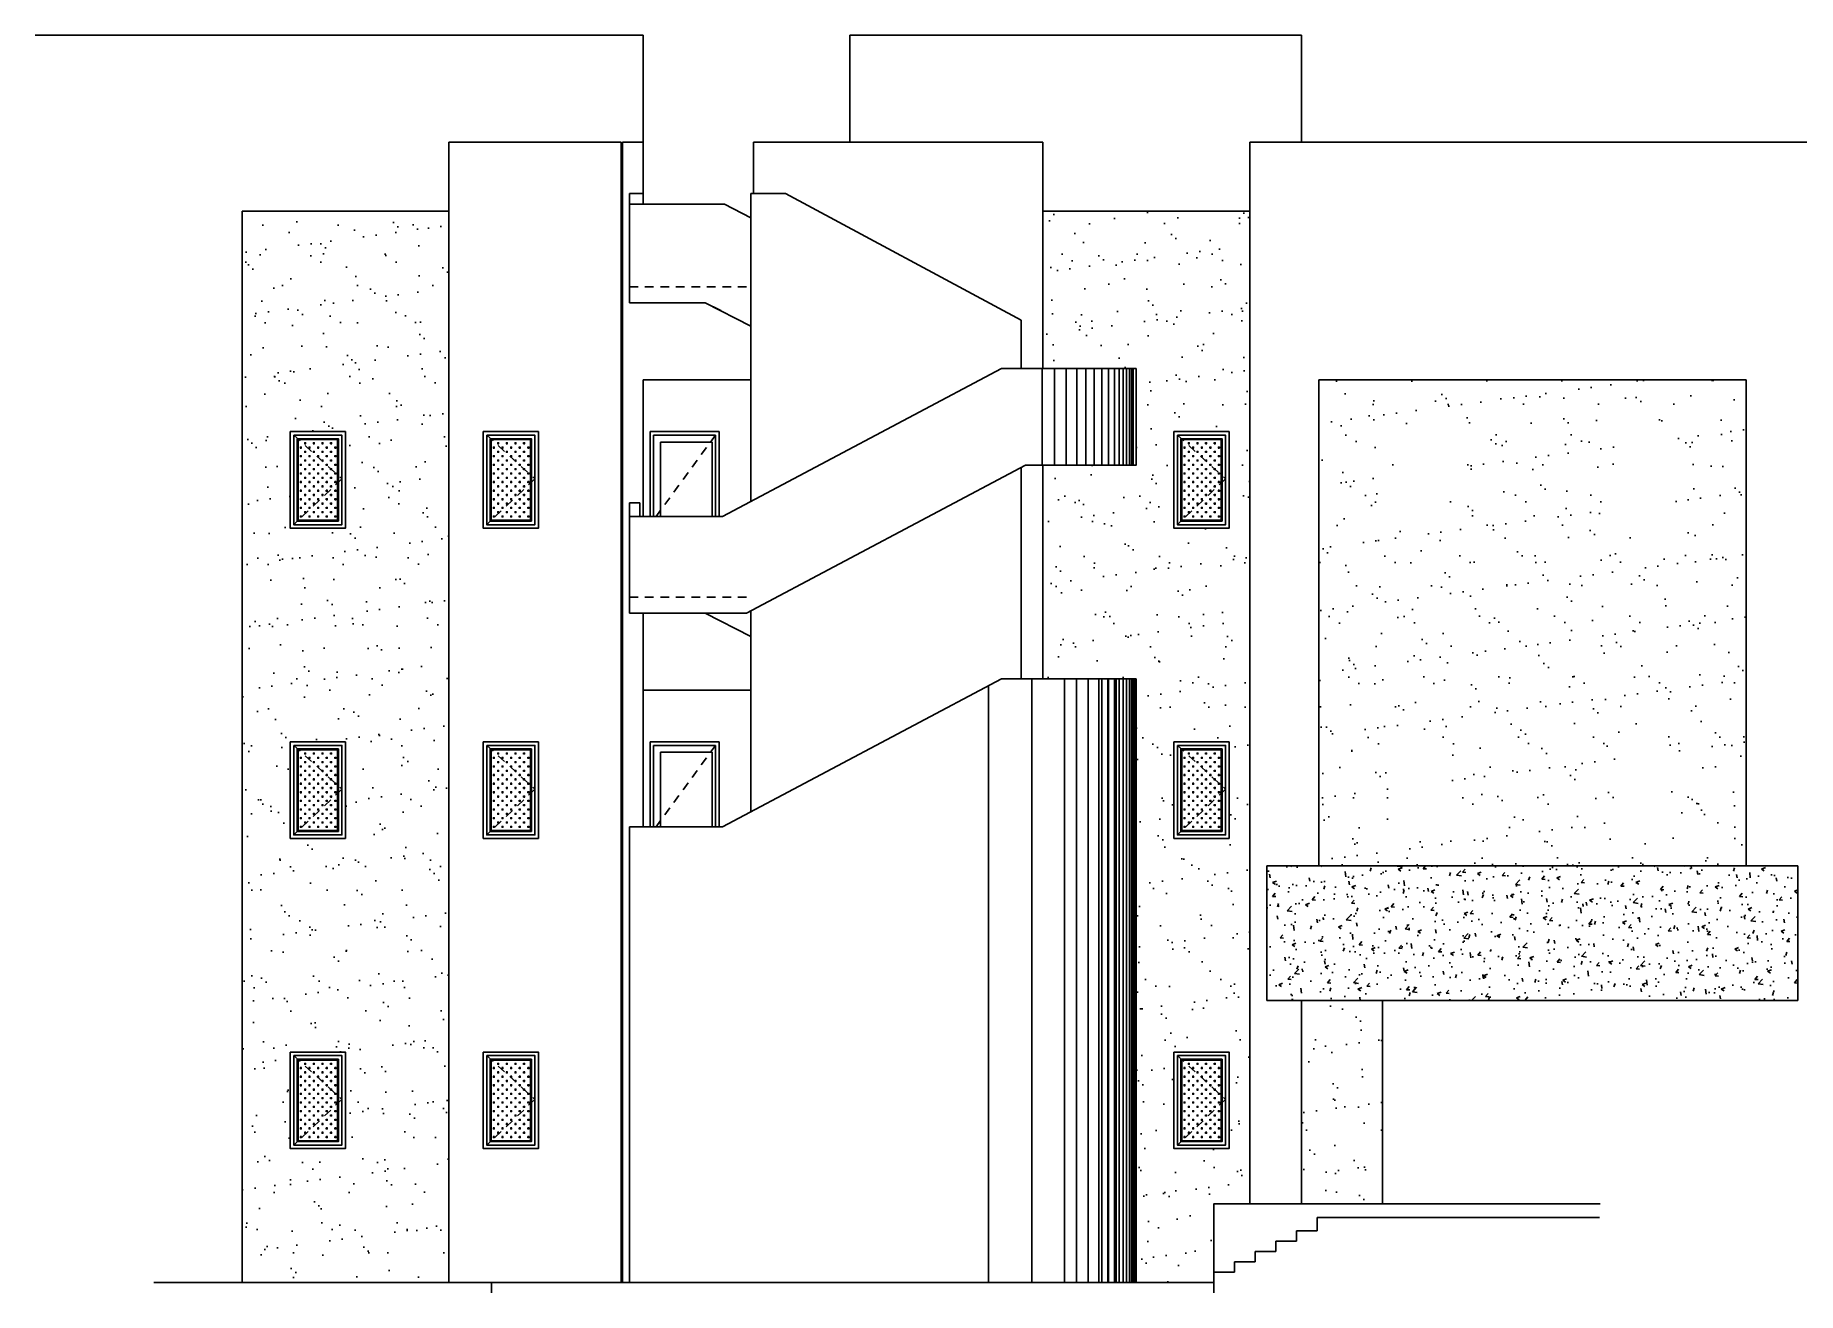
# Model space of a CAD drawing. Extents: x 417563 to 417775, y 43368 to 43436.
# Drawn here: x 417711.06 to 417736.63, y 43371.55 to 43389.79 of the extents above; entities that cross this region are included whole.
import ezdxf

# ---------------------------------------------------------------- set-up
doc = ezdxf.new("R2010")
doc.units = 0
doc.header["$MEASUREMENT"] = 0
doc.linetypes.add('HIDDEN2', pattern=[0.1875, 0.125, -0.0625])
doc.layers.get('0').update_dxf_attribs({"linetype": 'CONTINUOUS'})
for name, color, linetype in [('DOOR', 7, 'CONTINUOUS'), ('EL', 2, 'CONTINUOUS'), ('EL-LEVS', 4, 'CONTINUOUS'), ('Handrail', 4, 'CONTINUOUS'), ('HAT', 11, 'CONTINUOUS'), ('HATCH', 4, 'CONTINUOUS'), ('WALL', 2, 'CONTINUOUS'), ('WIN', 4, 'CONTINUOUS')]:
    doc.layers.add(name, color=color, linetype=linetype)
pattern_1 = [(37.5, (109.5831, -0.7968), (-0.02204767534, 0.67438831915), [0, -0.532, 0, -0.595, 0, -0.56875]), (7.5, (109.5831, -0.7968), (0.6194218468, 0.9877511228), [0, -0.287, 0, -0.4795, 0, -0.18375]), (327.5, (109.1526, -0.7968), (1.0899496516, 0.0019806687), [0, -0.175, 0, -0.63, 0, -0.8225]), (317.5, (109.1526, -0.7968), (1.0521443116, 0.3071864477), [0, -0.0875, 0, -0.413, 0, -0.4725])]

msp = doc.modelspace()

# ---------------------------------------------------------------- hatches: boundary and pattern name
at = {"layer": 'HAT'}
h = msp.add_hatch(dxfattribs=at)
h.set_pattern_fill('CROSS', color=256, scale=0.25, style=0)
h.set_pattern_definition([(0, (119.20624, -39.62636), (0.0625, 0.0625), [0.03125, -0.09375]), (90, (119.221865, -39.641986), (-0.0625, 0.0625), [0.03125, -0.09375])])
h.paths.add_polyline_path([(417715.4417, 43383.928), (417714.87, 43383.928), (417714.87, 43382.7563), (417715.4417, 43382.7563)])
h = msp.add_hatch(dxfattribs=at)
h.set_pattern_fill('CROSS', color=256, scale=0.25, style=0)
h.set_pattern_definition([(0, (122.00624, -39.62636), (0.0625, 0.0625), [0.03125, -0.09375]), (90, (122.021865, -39.641986), (-0.0625, 0.0625), [0.03125, -0.09375])])
h.paths.add_polyline_path([(417718.2417, 43383.928), (417717.67, 43383.928), (417717.67, 43382.7563), (417718.2417, 43382.7563)])
h = msp.add_hatch(dxfattribs=at)
h.set_pattern_fill('CROSS', color=256, scale=0.25, style=0)
h.set_pattern_definition([(0, (132.02624, -39.62636), (0.0625, 0.0625), [0.03125, -0.09375]), (90, (132.041865, -39.641986), (-0.0625, 0.0625), [0.03125, -0.09375])])
h.paths.add_polyline_path([(417728.2617, 43383.928), (417727.69, 43383.928), (417727.69, 43382.7563), (417728.2617, 43382.7563)])
h = msp.add_hatch(dxfattribs=at)
h.set_pattern_fill('CROSS', color=256, scale=0.25, style=0)
h.set_pattern_definition([(0, (119.20624, -44.12636), (0.0625, 0.0625), [0.03125, -0.09375]), (90, (119.221865, -44.141986), (-0.0625, 0.0625), [0.03125, -0.09375])])
h.paths.add_polyline_path([(417715.4417, 43379.428), (417714.87, 43379.428), (417714.87, 43378.2563), (417715.4417, 43378.2563)])
h = msp.add_hatch(dxfattribs=at)
h.set_pattern_fill('CROSS', color=256, scale=0.25, style=0)
h.set_pattern_definition([(0, (122.00624, -44.12636), (0.0625, 0.0625), [0.03125, -0.09375]), (90, (122.021865, -44.141986), (-0.0625, 0.0625), [0.03125, -0.09375])])
h.paths.add_polyline_path([(417718.2417, 43379.428), (417717.67, 43379.428), (417717.67, 43378.2563), (417718.2417, 43378.2563)])
h = msp.add_hatch(dxfattribs=at)
h.set_pattern_fill('CROSS', color=256, scale=0.25, style=0)
h.set_pattern_definition([(0, (132.02624, -44.12636), (0.0625, 0.0625), [0.03125, -0.09375]), (90, (132.041865, -44.141986), (-0.0625, 0.0625), [0.03125, -0.09375])])
h.paths.add_polyline_path([(417728.2617, 43379.428), (417727.69, 43379.428), (417727.69, 43378.2563), (417728.2617, 43378.2563)])
h = msp.add_hatch(dxfattribs=at)
h.set_pattern_fill('CROSS', color=256, scale=0.25, style=0)
h.set_pattern_definition([(0, (119.20624, -48.62636), (0.0625, 0.0625), [0.03125, -0.09375]), (90, (119.221865, -48.641986), (-0.0625, 0.0625), [0.03125, -0.09375])])
h.paths.add_polyline_path([(417715.4417, 43374.928), (417714.87, 43374.928), (417714.87, 43373.7563), (417715.4417, 43373.7563)])
h = msp.add_hatch(dxfattribs=at)
h.set_pattern_fill('CROSS', color=256, scale=0.25, style=0)
h.set_pattern_definition([(0, (122.00624, -48.62636), (0.0625, 0.0625), [0.03125, -0.09375]), (90, (122.021865, -48.641986), (-0.0625, 0.0625), [0.03125, -0.09375])])
h.paths.add_polyline_path([(417718.2417, 43374.928), (417717.67, 43374.928), (417717.67, 43373.7563), (417718.2417, 43373.7563)])
h = msp.add_hatch(dxfattribs=at)
h.set_pattern_fill('CROSS', color=256, scale=0.25, style=0)
h.set_pattern_definition([(0, (132.02624, -48.62636), (0.0625, 0.0625), [0.03125, -0.09375]), (90, (132.041865, -48.641986), (-0.0625, 0.0625), [0.03125, -0.09375])])
h.paths.add_polyline_path([(417728.2617, 43374.928), (417727.69, 43374.928), (417727.69, 43373.7563), (417728.2617, 43373.7563)])
at = {"layer": 'HATCH'}
h = msp.add_hatch(dxfattribs=at)
h.set_pattern_fill('AR-SAND', color=256, scale=0.35, style=0)
h.set_pattern_definition(pattern_1)
h.paths.add_polyline_path([(417714.0558, 43387.2422), (417717.0558, 43387.2422), (417717.0558, 43371.7022), (417714.0558, 43371.7022)])
h.paths.add_polyline_path([(417714.7558, 43375.0422), (417715.5558, 43375.0422), (417715.5558, 43373.6422), (417714.7558, 43373.6422)], flags=16)
h.paths.add_polyline_path([(417714.7558, 43379.5422), (417715.5558, 43379.5422), (417715.5558, 43378.1422), (417714.7558, 43378.1422)], flags=16)
h.paths.add_polyline_path([(417714.7558, 43384.0422), (417715.5558, 43384.0422), (417715.5558, 43382.6422), (417714.7558, 43382.6422)], flags=16)
h = msp.add_hatch(dxfattribs=at)
h.set_pattern_fill('AR-SAND', color=256, scale=0.35, style=0)
h.set_pattern_definition(pattern_1)
h.paths.add_polyline_path([(417725.6758, 43387.2422), (417728.6758, 43387.2422), (417728.6758, 43372.8422), (417728.1552, 43372.8422), (417728.1552, 43371.7022), (417727.0264, 43371.7022), (417727.0264, 43375.7922), (417727.0264, 43379.0562), (417727.0264, 43380.4562), (417725.6758, 43380.4562), (417725.6758, 43383.5562), (417727.0264, 43383.5562), (417727.0264, 43384.9562), (417725.6758, 43384.9562)])
h.paths.add_polyline_path([(417727.5758, 43375.0422), (417728.3758, 43375.0422), (417728.3758, 43373.6422), (417727.5758, 43373.6422)], flags=16)
h.paths.add_polyline_path([(417727.5758, 43379.5422), (417728.3758, 43379.5422), (417728.3758, 43378.1422), (417727.5758, 43378.1422)], flags=16)
h.paths.add_polyline_path([(417727.5758, 43384.0422), (417728.3758, 43384.0422), (417728.3758, 43382.6422), (417727.5758, 43382.6422)], flags=16)
h = msp.add_hatch(dxfattribs=at)
h.set_pattern_fill('AR-SAND', color=256, scale=0.35, style=0)
h.set_pattern_definition(pattern_1)
h.paths.add_polyline_path([(417729.6758, 43384.7922), (417735.8758, 43384.7922), (417735.8758, 43377.7422), (417729.6758, 43377.7422)])
h.paths.add_polyline_path([(417733.9758, 43379.5422), (417734.7758, 43379.5422), (417734.7758, 43378.1422), (417733.9758, 43378.1422)], flags=16)
h.paths.add_polyline_path([(417733.9758, 43384.0422), (417734.7758, 43384.0422), (417734.7758, 43382.6422), (417733.9758, 43382.6422)], flags=16)
h.paths.add_polyline_path([(417730.7758, 43384.0422), (417731.5758, 43384.0422), (417731.5758, 43382.6422), (417730.7758, 43382.6422)], flags=16)
h.paths.add_polyline_path([(417730.7758, 43379.5422), (417731.5758, 43379.5422), (417731.5758, 43378.1422), (417730.7758, 43378.1422)], flags=16)
h = msp.add_hatch(dxfattribs=at)
h.set_pattern_fill('AR-CONC', color=256, scale=0.08, style=0)
h.set_pattern_definition([(50, (109.5831, -0.7968), (0.5738081461, -0.050201708), [0.06, -0.66]), (355, (109.5831, -0.7968), (-0.1110010669, 0.601753707), [0.048, -0.528]), (100.4514, (109.6309, -0.801), (0.4628075054, 0.55155163365), [0.050992152, -0.5609136896]), (46.1842, (109.5831, -0.6368), (0.8537928389, -0.1324152115), [0.09, -0.99]), (96.6356, (109.65424, -0.6478), (0.7477301644, 0.7792942967), [0.0764882304, -0.8413704]), (351.1842, (109.5831, -0.6368), (0.7477295561, 0.7792948807), [0.072, -0.792]), (21, (109.6631, -0.6768), (0.4775256417, -0.32209511253), [0.06, -0.66]), (326, (109.6631, -0.6768), (0.1946522655, 0.580120036), [0.048, -0.528]), (71.4514, (109.7029, -0.70364), (0.6721781029, 0.2580243974), [0.050992152, -0.5609136896]), (37.5, (109.5831, -0.7968), (0.00972788425, 0.26631508307), [0, -0.5216, 0, -0.536, 0, -0.53]), (7.5, (109.5831, -0.7968), (0.21045562995, 0.3155293695), [0, -0.3056, 0, -0.5096, 0, -0.202]), (327.5, (109.4047, -0.7968), (0.42705794894, -0.01804389739), [0, -0.2, 0, -0.624, 0, -0.828]), (317.5, (109.3247, -0.7968), (0.46654893547, 0.08008398587), [0, -0.26, 0, -0.4144, 0, -0.588])])
h.paths.add_polyline_path([(417736.6258, 43377.7422), (417728.9258, 43377.7422), (417728.9258, 43375.7922), (417736.6258, 43375.7922)])
h = msp.add_hatch(dxfattribs=at)
h.set_pattern_fill('AR-SAND', color=256, scale=0.35, style=0)
h.set_pattern_definition(pattern_1)
h.paths.add_polyline_path([(417729.4258, 43375.7922), (417730.6008, 43375.7922), (417730.6008, 43372.8422), (417729.4258, 43372.8422)])

# ---------------------------------------------------------------- linework, layer by layer
for p, q in [((417719.8758, 43389.7922), (417719.8758, 43388.2422)), ((417722.8758, 43389.7922), (417722.8758, 43388.2422))]:
    msp.add_line(p, q)
at = {"layer": 'DOOR', "linetype": 'HIDDEN2'}
for p, q in [((417720.9258, 43383.9922), (417720.0616, 43382.8116)), ((417720.9258, 43379.4922), (417720.0616, 43378.3116))]:
    msp.add_line(p, q, dxfattribs=at)
at = {"layer": 'DOOR'}
for p, q in [((417720.1258, 43383.8922), (417720.1258, 43382.8116)), ((417720.8758, 43383.8922), (417720.1258, 43383.8922)), ((417720.8758, 43383.8922), (417720.8758, 43382.8116)), ((417720.1258, 43379.3922), (417720.1258, 43378.3116)), ((417720.8758, 43379.3922), (417720.1258, 43379.3922)), ((417720.8758, 43379.3922), (417720.8758, 43378.3116))]:
    msp.add_line(p, q, dxfattribs=at)
at = {"layer": 'EL', "color": 6}
for p, q in [((417717.0558, 43388.2422), (417717.0558, 43371.7022)), ((417717.0558, 43388.2422), (417719.5558, 43388.2422)), ((417719.5758, 43388.2422), (417719.8758, 43388.2422)), ((417719.8758, 43388.2422), (417719.8758, 43387.3422)), ((417721.4758, 43388.2422), (417721.4758, 43387.4954)), ((417721.4758, 43388.2422), (417725.6758, 43388.2422)), ((417725.6758, 43388.2422), (417725.6758, 43384.9562)), ((417728.6758, 43388.2422), (417728.6758, 43372.8422)), ((417728.6758, 43388.2422), (417744.0758, 43388.2422)), ((417725.0732, 43384.9562), (417721.0286, 43382.8116)), ((417725.0732, 43384.9562), (417727.0264, 43384.9562)), ((417727.0264, 43384.9562), (417727.0264, 43383.5562)), ((417729.6758, 43384.7922), (417735.8758, 43384.7922)), ((417729.6758, 43384.7922), (417729.6758, 43377.7422)), ((417725.4214, 43383.5562), (417721.3767, 43381.4116)), ((417725.4214, 43383.5562), (417727.0264, 43383.5562)), ((417725.6758, 43383.5562), (417725.6758, 43380.4562)), ((417719.6758, 43382.8116), (417719.6758, 43381.4116)), ((417721.0286, 43382.8116), (417719.6758, 43382.8116)), ((417721.3767, 43381.4116), (417719.6758, 43381.4116)), ((417725.0732, 43380.4562), (417721.0286, 43378.3116)), ((417725.0732, 43380.4562), (417727.0264, 43380.4562)), ((417727.0264, 43379.7406), (417727.0264, 43371.7022)), ((417719.6758, 43378.3116), (417719.6758, 43376.9116)), ((417721.0286, 43378.3116), (417719.6758, 43378.3116)), ((417719.6758, 43376.9116), (417719.6758, 43371.7022)), ((417729.4258, 43375.7922), (417729.4258, 43372.8422))]:
    msp.add_line(p, q, dxfattribs=at)
at = {"layer": 'EL'}
for p, q in [((417725.3587, 43380.488), (417725.3587, 43380.731)), ((417719.8756, 43378.4954), (417719.8756, 43378.3422))]:
    msp.add_line(p, q, dxfattribs=at)
at = {"layer": 'EL', "color": 6}
msp.add_lwpolyline([(417731.0758, 43375.7922), (417728.9258, 43375.7922), (417728.9258, 43377.7422), (417731.0758, 43377.7422)], dxfattribs=at)
at = {"layer": 'EL', "color": 1}
msp.add_lwpolyline([(417736.6258, 43377.7422), (417728.9258, 43377.7422), (417728.9258, 43375.7922), (417736.6258, 43375.7922)], close=True, dxfattribs=at)
at = {"layer": 'EL-LEVS', "color": 11, "linetype": 'HIDDEN2'}
for p, q in [((417719.6758, 43386.1422), (417721.4387, 43386.1422)), ((417719.6758, 43381.6422), (417721.4387, 43381.6422)), ((417719.6758, 43381.6422), (417721.4387, 43381.6422))]:
    msp.add_line(p, q, dxfattribs=at)
at = {"layer": 'Handrail'}
msp.add_line((417728.1552, 43372.8422), (417728.1552, 43371.5522), dxfattribs=at)
at = {"layer": 'HAT', "color": 254}
for p, q in [((417725.6657, 43384.9562), (417725.6657, 43383.5562)), ((417725.8428, 43384.9562), (417725.8428, 43383.5562)), ((417726.0118, 43384.9562), (417726.0118, 43383.5562)), ((417726.1648, 43384.9562), (417726.1648, 43383.5562)), ((417726.2989, 43384.9562), (417726.2989, 43383.5562)), ((417726.4196, 43384.9562), (417726.4196, 43383.5562)), ((417726.5296, 43384.9562), (417726.5296, 43383.5562)), ((417726.6262, 43384.9562), (417726.6262, 43383.5562)), ((417726.7121, 43384.9562), (417726.7121, 43383.5562)), ((417726.7818, 43384.9562), (417726.7818, 43383.5562)), ((417726.8409, 43384.9562), (417726.8409, 43383.5562)), ((417726.8892, 43384.9562), (417726.8892, 43383.5562)), ((417726.9294, 43384.9562), (417726.9294, 43383.5562)), ((417726.9583, 43384.9562), (417726.9583, 43383.5562)), ((417726.9826, 43384.9562), (417726.9826, 43383.5562))]:
    msp.add_line(p, q, dxfattribs=at)
at = {"layer": 'HAT', "color": 11}
for p, q in [((417724.8844, 43380.3561), (417724.8844, 43371.7022)), ((417725.5137, 43380.4562), (417725.5137, 43371.7022)), ((417725.9857, 43380.4562), (417725.9857, 43371.7022)), ((417726.1628, 43380.4562), (417726.1628, 43371.7022)), ((417726.3318, 43380.4562), (417726.3318, 43371.7022)), ((417726.4848, 43380.4562), (417726.4848, 43371.7022)), ((417726.5296, 43380.4562), (417726.5296, 43371.7022)), ((417726.6189, 43380.4562), (417726.6189, 43371.7022)), ((417726.6262, 43380.4562), (417726.6262, 43371.7022)), ((417726.7121, 43380.4562), (417726.7121, 43371.7022)), ((417726.7396, 43380.4562), (417726.7396, 43371.7022)), ((417726.7818, 43380.4562), (417726.7818, 43371.7022)), ((417726.8409, 43380.4562), (417726.8409, 43371.7022)), ((417726.8892, 43380.4562), (417726.8892, 43371.7022)), ((417726.9294, 43380.4562), (417726.9294, 43371.7022)), ((417726.9583, 43380.4562), (417726.9583, 43371.7022)), ((417726.9826, 43380.4562), (417726.9826, 43371.7022)), ((417727.0008, 43380.4562), (417727.0008, 43371.7022)), ((417727.0112, 43380.4562), (417727.0112, 43371.7022)), ((417727.0195, 43380.4562), (417727.0195, 43371.7022))]:
    msp.add_line(p, q, dxfattribs=at)
at = {"layer": 'HATCH'}
msp.add_line((417712.7769, 43371.7022), (417728.1552, 43371.7022), dxfattribs=at)
for points in [[(417714.0558, 43387.2422), (417717.0558, 43387.2422), (417717.0558, 43371.7022), (417714.0558, 43371.7022)], [(417725.6758, 43387.2422), (417728.6758, 43387.2422), (417728.6758, 43372.8422), (417728.1552, 43372.8422), (417728.1552, 43371.7022), (417727.0264, 43371.7022), (417727.0264, 43375.7922), (417727.0264, 43375.7922), (417727.0264, 43379.0562), (417727.0264, 43379.0562), (417727.0264, 43380.4562), (417725.6758, 43380.4562), (417725.6758, 43383.5562), (417727.0264, 43383.5562), (417727.0264, 43384.9562), (417725.6758, 43384.9562)], [(417729.6758, 43384.7922), (417735.8758, 43384.7922), (417735.8758, 43377.7422), (417729.6758, 43377.7422)], [(417729.4258, 43375.7922), (417730.6008, 43375.7922), (417730.6008, 43372.8422), (417729.4258, 43372.8422)]]:
    msp.add_lwpolyline(points, close=True, dxfattribs=at)
at = {"layer": 'WALL', "color": 4}
for p, q in [((417719.8758, 43389.7922), (417711.0558, 43389.7922)), ((417719.8758, 43381.4116), (417719.8758, 43378.3116)), ((417719.8758, 43380.2922), (417721.4387, 43380.2922)), ((417729.4252, 43377.7422), (417736.1258, 43377.7422)), ((417733.7585, 43372.8422), (417728.1552, 43372.8422))]:
    msp.add_line(p, q, dxfattribs=at)
at = {"layer": 'WALL'}
for p, q in [((417719.5558, 43388.2422), (417719.5558, 43371.7022)), ((417719.5758, 43388.2422), (417719.5758, 43371.7022)), ((417721.9387, 43387.4954), (417721.4387, 43387.4954)), ((417721.4387, 43383.0291), (417721.4387, 43387.4954)), ((417725.3587, 43385.659), (417721.9387, 43387.4954)), ((417714.0558, 43387.2422), (417717.0558, 43387.2422)), ((417721.0565, 43387.3422), (417719.6758, 43387.3422)), ((417719.6758, 43387.3422), (417719.6758, 43385.9116)), ((417721.0565, 43387.3422), (417721.4387, 43387.1457)), ((417725.6758, 43387.2422), (417728.6758, 43387.2422)), ((417720.777, 43385.9116), (417719.6758, 43385.9116)), ((417721.0044, 43385.7979), (417720.777, 43385.9116)), ((417720.777, 43385.9116), (417721.4387, 43385.5715)), ((417725.3587, 43384.9562), (417725.3587, 43385.659)), ((417719.8758, 43384.7922), (417719.8758, 43382.8116)), ((417719.8758, 43384.7922), (417721.4387, 43384.7922)), ((417725.3587, 43380.4562), (417725.3587, 43383.5229)), ((417720.777, 43381.4116), (417719.6758, 43381.4116)), ((417720.777, 43381.4116), (417719.6758, 43381.4116)), ((417720.777, 43381.4116), (417721.4387, 43381.0715)), ((417721.4387, 43378.5291), (417721.4387, 43381.4445)), ((417721.4387, 43378.5291), (417721.4387, 43381.4445)), ((417725.3587, 43380.4562), (417725.3587, 43381.159))]:
    msp.add_line(p, q, dxfattribs=at)
at = {"layer": 'WIN'}
for p, q in [((417722.8758, 43389.7922), (417729.4258, 43389.7922)), ((417729.4258, 43388.2422), (417729.4258, 43389.7922)), ((417719.8758, 43387.4954), (417719.6758, 43387.4954)), ((417719.6758, 43387.3422), (417719.6758, 43387.4954)), ((417719.8258, 43383.0116), (417719.6758, 43383.0116)), ((417719.6758, 43382.8116), (417719.6758, 43383.0116)), ((417719.8258, 43383.0116), (417719.6758, 43383.0116)), ((417719.6758, 43382.8422), (417719.6758, 43383.0116)), ((417719.8258, 43382.8116), (417719.8258, 43383.0116)), ((417719.8258, 43382.8422), (417719.8258, 43383.0116)), ((417729.6552, 43372.6422), (417733.7508, 43372.6422)), ((417729.6552, 43372.6422), (417729.6552, 43372.4522)), ((417729.3552, 43372.4522), (417729.3552, 43372.3022)), ((417729.3552, 43372.4522), (417729.6552, 43372.4522)), ((417728.7552, 43372.1522), (417728.7552, 43372.0022)), ((417728.7552, 43372.1522), (417729.0552, 43372.1522)), ((417729.0552, 43372.3022), (417729.0552, 43372.1522)), ((417729.0552, 43372.3022), (417729.3552, 43372.3022)), ((417728.1552, 43371.8522), (417728.4552, 43371.8522)), ((417728.1552, 43371.8522), (417728.1552, 43371.7022)), ((417728.4552, 43372.0022), (417728.4552, 43371.8522)), ((417728.4552, 43372.0022), (417728.7552, 43372.0022)), ((417717.6758, 43371.7022), (417717.6758, 43371.5522))]:
    msp.add_line(p, q, dxfattribs=at)
at = {"layer": 'WIN', "linetype": 'HIDDEN2'}
for p, q in [((417714.8069, 43383.9911), (417715.5047, 43383.3574)), ((417717.6069, 43383.9911), (417718.3047, 43383.3574)), ((417727.6269, 43383.9911), (417728.3247, 43383.3574)), ((417715.5047, 43383.3574), (417714.8069, 43382.6932)), ((417718.3047, 43383.3574), (417717.6069, 43382.6932)), ((417728.3247, 43383.3574), (417727.6269, 43382.6932)), ((417714.8069, 43379.4911), (417715.5047, 43378.8574)), ((417717.6069, 43379.4911), (417718.3047, 43378.8574)), ((417727.6269, 43379.4911), (417728.3247, 43378.8574)), ((417715.5047, 43378.8574), (417714.8069, 43378.1932)), ((417718.3047, 43378.8574), (417717.6069, 43378.1932)), ((417728.3247, 43378.8574), (417727.6269, 43378.1932)), ((417714.8069, 43374.9911), (417715.5047, 43374.3574)), ((417717.6069, 43374.9911), (417718.3047, 43374.3574)), ((417727.6269, 43374.9911), (417728.3247, 43374.3574)), ((417715.5047, 43374.3574), (417714.8069, 43373.6932)), ((417718.3047, 43374.3574), (417717.6069, 43373.6932)), ((417728.3247, 43374.3574), (417727.6269, 43373.6932))]:
    msp.add_line(p, q, dxfattribs=at)
at = {"layer": 'WIN', "color": 4}
for p, q in [((417719.9758, 43382.8116), (417719.9758, 43384.0422)), ((417719.9758, 43384.0422), (417720.9758, 43384.0422)), ((417720.0258, 43383.9922), (417720.9258, 43383.9922)), ((417720.0258, 43382.8116), (417720.0258, 43383.9922)), ((417720.9258, 43382.8116), (417720.9258, 43383.9922)), ((417720.9758, 43382.8116), (417720.9758, 43384.0422)), ((417719.9758, 43378.3116), (417719.9758, 43379.5422)), ((417719.9758, 43379.5422), (417720.9758, 43379.5422)), ((417720.9758, 43378.3116), (417720.9758, 43379.5422)), ((417720.0258, 43379.4922), (417720.9258, 43379.4922)), ((417720.0258, 43378.3116), (417720.0258, 43379.4922)), ((417720.9258, 43378.3116), (417720.9258, 43379.4922))]:
    msp.add_line(p, q, dxfattribs=at)
for points in [[(417714.7558, 43384.0422), (417715.5558, 43384.0422), (417715.5558, 43382.6422), (417714.7558, 43382.6422)], [(417717.5558, 43384.0422), (417718.3558, 43384.0422), (417718.3558, 43382.6422), (417717.5558, 43382.6422)], [(417727.5758, 43384.0422), (417728.3758, 43384.0422), (417728.3758, 43382.6422), (417727.5758, 43382.6422)], [(417714.7558, 43379.5422), (417715.5558, 43379.5422), (417715.5558, 43378.1422), (417714.7558, 43378.1422)], [(417717.5558, 43379.5422), (417718.3558, 43379.5422), (417718.3558, 43378.1422), (417717.5558, 43378.1422)], [(417727.5758, 43379.5422), (417728.3758, 43379.5422), (417728.3758, 43378.1422), (417727.5758, 43378.1422)], [(417714.7558, 43375.0422), (417715.5558, 43375.0422), (417715.5558, 43373.6422), (417714.7558, 43373.6422)], [(417717.5558, 43375.0422), (417718.3558, 43375.0422), (417718.3558, 43373.6422), (417717.5558, 43373.6422)], [(417727.5758, 43375.0422), (417728.3758, 43375.0422), (417728.3758, 43373.6422), (417727.5758, 43373.6422)]]:
    msp.add_lwpolyline(points, close=True, dxfattribs=at)
at = {"layer": 'WIN'}
for points in [[(417714.8069, 43383.9911), (417715.5047, 43383.9911), (417715.5047, 43382.6932), (417714.8069, 43382.6932)], [(417714.858, 43383.94), (417715.4537, 43383.94), (417715.4537, 43382.7443), (417714.858, 43382.7443)], [(417717.6069, 43383.9911), (417718.3047, 43383.9911), (417718.3047, 43382.6932), (417717.6069, 43382.6932)], [(417717.658, 43383.94), (417718.2537, 43383.94), (417718.2537, 43382.7443), (417717.658, 43382.7443)], [(417727.6269, 43383.9911), (417728.3247, 43383.9911), (417728.3247, 43382.6932), (417727.6269, 43382.6932)], [(417727.678, 43383.94), (417728.2737, 43383.94), (417728.2737, 43382.7443), (417727.678, 43382.7443)], [(417714.8069, 43379.4911), (417715.5047, 43379.4911), (417715.5047, 43378.1932), (417714.8069, 43378.1932)], [(417714.858, 43379.44), (417715.4537, 43379.44), (417715.4537, 43378.2443), (417714.858, 43378.2443)], [(417717.6069, 43379.4911), (417718.3047, 43379.4911), (417718.3047, 43378.1932), (417717.6069, 43378.1932)], [(417717.658, 43379.44), (417718.2537, 43379.44), (417718.2537, 43378.2443), (417717.658, 43378.2443)], [(417727.6269, 43379.4911), (417728.3247, 43379.4911), (417728.3247, 43378.1932), (417727.6269, 43378.1932)], [(417727.678, 43379.44), (417728.2737, 43379.44), (417728.2737, 43378.2443), (417727.678, 43378.2443)], [(417714.8069, 43374.9911), (417715.5047, 43374.9911), (417715.5047, 43373.6932), (417714.8069, 43373.6932)], [(417714.858, 43374.94), (417715.4537, 43374.94), (417715.4537, 43373.7443), (417714.858, 43373.7443)], [(417717.6069, 43374.9911), (417718.3047, 43374.9911), (417718.3047, 43373.6932), (417717.6069, 43373.6932)], [(417717.658, 43374.94), (417718.2537, 43374.94), (417718.2537, 43373.7443), (417717.658, 43373.7443)], [(417727.6269, 43374.9911), (417728.3247, 43374.9911), (417728.3247, 43373.6932), (417727.6269, 43373.6932)], [(417727.678, 43374.94), (417728.2737, 43374.94), (417728.2737, 43373.7443), (417727.678, 43373.7443)]]:
    msp.add_lwpolyline(points, close=True, dxfattribs=at)
at = {"layer": 'WIN', "color": 11}
for points in [[(417715.4417, 43383.928), (417714.87, 43383.928), (417714.87, 43382.7563), (417715.4417, 43382.7563)], [(417718.2417, 43383.928), (417717.67, 43383.928), (417717.67, 43382.7563), (417718.2417, 43382.7563)], [(417728.2617, 43383.928), (417727.69, 43383.928), (417727.69, 43382.7563), (417728.2617, 43382.7563)], [(417715.4417, 43379.428), (417714.87, 43379.428), (417714.87, 43378.2563), (417715.4417, 43378.2563)], [(417718.2417, 43379.428), (417717.67, 43379.428), (417717.67, 43378.2563), (417718.2417, 43378.2563)], [(417728.2617, 43379.428), (417727.69, 43379.428), (417727.69, 43378.2563), (417728.2617, 43378.2563)], [(417715.4417, 43374.928), (417714.87, 43374.928), (417714.87, 43373.7563), (417715.4417, 43373.7563)], [(417718.2417, 43374.928), (417717.67, 43374.928), (417717.67, 43373.7563), (417718.2417, 43373.7563)], [(417728.2617, 43374.928), (417727.69, 43374.928), (417727.69, 43373.7563), (417728.2617, 43373.7563)]]:
    msp.add_lwpolyline(points, close=True, dxfattribs=at)

doc.saveas('drawing.dxf')
